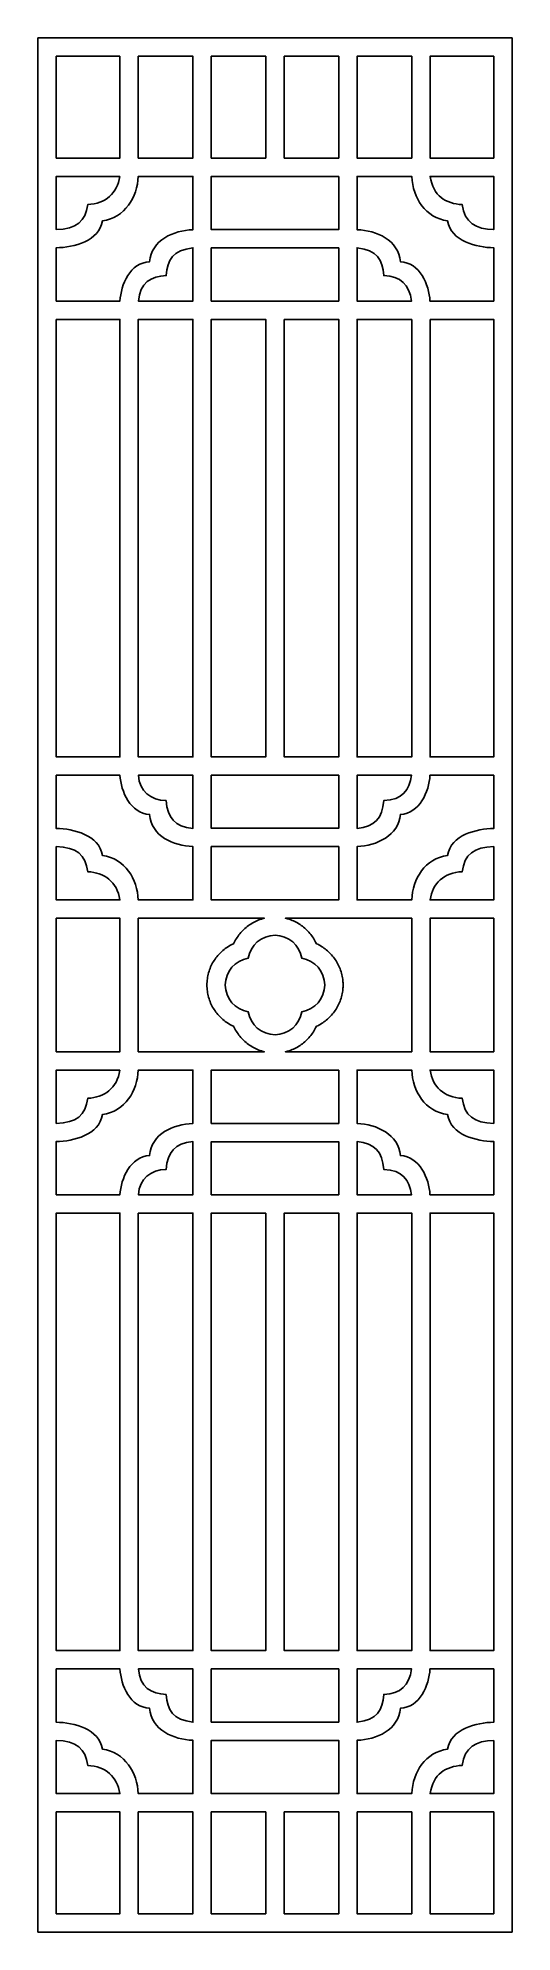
# Model space of a CAD drawing. Header units: centimetres. Extents: x -6.6 to -1.9, y -9.5 to 9.5.
import ezdxf

# ---------------------------------------------------------------- set-up
doc = ezdxf.new("R2010")
doc.units = ezdxf.units.CM
doc.header["$MEASUREMENT"] = 0
doc.layers.add('layer 1', color=7, linetype='Continuous')

msp = doc.modelspace()

# ---------------------------------------------------------------- linework, layer by layer
at = {"layer": 'layer 1', "color": 250}
for points, knots in [([(-6.60082, -9.5), (-6.60082, -9.5), (-6.60082, -9.5), (-6.60082, -9.5), (-6.60082, -9.5), (-5.01752, -9.5), (-3.43417, -9.5), (-1.85082, -9.5), (-1.85082, -9.5), (-1.85082, -3.16667), (-1.85082, 3.16666), (-1.85082, 9.5), (-1.85082, 9.5), (-3.43417, 9.5), (-5.01752, 9.5), (-6.60082, 9.5), (-6.60082, 9.5), (-6.60082, 3.16666), (-6.60082, -3.16667), (-6.60082, -9.5)], [0, 0, 0, 0, 0.16666667, 0.16666667, 0.16666667, 0.16666667, 0.33333333, 0.33333333, 0.33333333, 0.33333333, 0.5, 0.5, 0.5, 0.5, 0.66666667, 0.66666667, 0.66666667, 0.66666667, 1, 1, 1, 1]), ([(-5.77916, 9.31608), (-5.77916, 9.31608), (-5.77916, 9.31608), (-5.77916, 9.31608), (-5.77916, 9.31608), (-5.77916, 9.31608), (-5.77916, 8.29486), (-5.77916, 8.29486), (-5.77916, 8.29486), (-5.99177, 8.29486), (-6.2044, 8.29486), (-6.41703, 8.29486), (-6.41703, 8.29486), (-6.41703, 8.29486), (-6.41703, 9.31608), (-6.41703, 9.31608), (-6.41703, 9.31608), (-6.41703, 9.31608), (-5.77916, 9.31608), (-5.77916, 9.31608)], [0, 0, 0, 0, 0.16666667, 0.16666667, 0.16666667, 0.16666667, 0.33333333, 0.33333333, 0.33333333, 0.33333333, 0.5, 0.5, 0.5, 0.5, 0.66666667, 0.66666667, 0.66666667, 0.66666667, 1, 1, 1, 1]), ([(-5.59533, 8.29486), (-5.59533, 8.29486), (-5.59533, 8.29486), (-5.59533, 8.29486), (-5.59533, 8.29486), (-5.59533, 8.76873), (-5.59533, 8.88469), (-5.59533, 9.31608), (-5.59533, 9.31608), (-5.59533, 9.31608), (-5.04846, 9.31608), (-5.04846, 9.31608), (-5.04846, 9.31608), (-5.04846, 8.88469), (-5.04846, 8.76873), (-5.04846, 8.29486), (-5.04846, 8.29486), (-5.23075, 8.29486), (-5.41304, 8.29486), (-5.59533, 8.29486)], [0, 0, 0, 0, 0.16666667, 0.16666667, 0.16666667, 0.16666667, 0.33333333, 0.33333333, 0.33333333, 0.33333333, 0.5, 0.5, 0.5, 0.5, 0.66666667, 0.66666667, 0.66666667, 0.66666667, 1, 1, 1, 1]), ([(-4.86459, 8.29486), (-4.86459, 8.29486), (-4.86459, 8.29486), (-4.86459, 8.29486), (-4.86459, 8.29486), (-4.86459, 8.29486), (-4.86459, 9.31608), (-4.86459, 9.31608), (-4.86459, 9.31608), (-4.86459, 9.31608), (-4.31778, 9.31608), (-4.31778, 9.31608), (-4.31778, 9.31608), (-4.31778, 9.31608), (-4.31778, 8.29486), (-4.31778, 8.29486), (-4.31778, 8.29486), (-4.50005, 8.29486), (-4.68234, 8.29486), (-4.86459, 8.29486)], [0, 0, 0, 0, 0.16666667, 0.16666667, 0.16666667, 0.16666667, 0.33333333, 0.33333333, 0.33333333, 0.33333333, 0.5, 0.5, 0.5, 0.5, 0.66666667, 0.66666667, 0.66666667, 0.66666667, 1, 1, 1, 1]), ([(-4.13388, 8.29486), (-4.13388, 8.29486), (-4.13388, 8.29486), (-4.13388, 8.29486), (-4.13388, 8.29486), (-4.13388, 8.29486), (-4.13388, 9.31608), (-4.13388, 9.31608), (-4.13388, 9.31608), (-4.13388, 9.31608), (-3.5871, 9.31608), (-3.5871, 9.31608), (-3.5871, 9.31608), (-3.5871, 9.31608), (-3.5871, 8.29486), (-3.5871, 8.29486), (-3.5871, 8.29486), (-3.76937, 8.29486), (-3.95163, 8.29486), (-4.13388, 8.29486)], [0, 0, 0, 0, 0.16666667, 0.16666667, 0.16666667, 0.16666667, 0.33333333, 0.33333333, 0.33333333, 0.33333333, 0.5, 0.5, 0.5, 0.5, 0.66666667, 0.66666667, 0.66666667, 0.66666667, 1, 1, 1, 1]), ([(-3.40326, 8.29486), (-3.40326, 8.29486), (-3.40326, 8.29486), (-3.40326, 8.29486), (-3.40326, 8.29486), (-3.40326, 8.76873), (-3.40326, 8.88469), (-3.40326, 9.31608), (-3.40326, 9.31608), (-3.40326, 9.31608), (-2.8564, 9.31608), (-2.8564, 9.31608), (-2.8564, 9.31608), (-2.8564, 8.88469), (-2.8564, 8.76873), (-2.8564, 8.29486), (-2.8564, 8.29486), (-3.03868, 8.29486), (-3.22097, 8.29486), (-3.40326, 8.29486)], [0, 0, 0, 0, 0.16666667, 0.16666667, 0.16666667, 0.16666667, 0.33333333, 0.33333333, 0.33333333, 0.33333333, 0.5, 0.5, 0.5, 0.5, 0.66666667, 0.66666667, 0.66666667, 0.66666667, 1, 1, 1, 1]), ([(-2.67254, 8.29486), (-2.67254, 8.29486), (-2.67254, 8.29486), (-2.67254, 8.29486), (-2.67254, 8.29486), (-2.67254, 8.29486), (-2.67254, 9.31608), (-2.67254, 9.31608), (-2.67254, 9.31608), (-2.67254, 9.31608), (-2.0347, 9.31608), (-2.0347, 9.31608), (-2.0347, 9.31608), (-2.0347, 9.31608), (-2.0347, 8.29486), (-2.0347, 8.29486), (-2.0347, 8.29486), (-2.2473, 8.29486), (-2.45991, 8.29486), (-2.67254, 8.29486)], [0, 0, 0, 0, 0.16666667, 0.16666667, 0.16666667, 0.16666667, 0.33333333, 0.33333333, 0.33333333, 0.33333333, 0.5, 0.5, 0.5, 0.5, 0.66666667, 0.66666667, 0.66666667, 0.66666667, 1, 1, 1, 1]), ([(-5.59568, 8.11095), (-5.59568, 8.11095), (-5.59568, 8.11095), (-5.59568, 8.11095), (-5.59568, 8.11095), (-5.59568, 8.11095), (-5.59533, 8.11095), (-5.59533, 8.11095), (-5.59533, 8.11095), (-5.59533, 8.11097), (-5.59533, 8.11097), (-5.59533, 8.11099), (-5.59533, 8.11099), (-5.59533, 8.11099), (-5.04846, 8.11099), (-5.04846, 8.11099), (-5.04846, 8.11099), (-5.04846, 8.11099), (-5.04846, 8.11095), (-5.04846, 8.11095), (-5.04846, 8.11095), (-5.04846, 8.11095), (-5.04846, 7.57613), (-5.04846, 7.57613), (-5.04846, 7.57613), (-5.24028, 7.569), (-5.46467, 7.47324), (-5.4826, 7.25392), (-5.4826, 7.25392), (-5.67661, 7.24731), (-5.77095, 7.02286), (-5.77866, 6.86059), (-5.77866, 6.86059), (-5.77866, 6.86059), (-6.41703, 6.86059), (-6.41703, 6.86059), (-6.41703, 6.86059), (-6.41703, 6.86059), (-6.41703, 7.39536), (-6.41703, 7.39536), (-6.41703, 7.39536), (-6.24062, 7.39645), (-5.98635, 7.46382), (-5.95424, 7.66475), (-5.95424, 7.66475), (-5.73057, 7.69672), (-5.60565, 7.90107), (-5.59568, 8.11095)], [0, 0, 0, 0, 0.07692308, 0.07692308, 0.07692308, 0.07692308, 0.15384615, 0.15384615, 0.15384615, 0.15384615, 0.23076923, 0.23076923, 0.23076923, 0.23076923, 0.30769231, 0.30769231, 0.30769231, 0.30769231, 0.38461538, 0.38461538, 0.38461538, 0.38461538, 0.46153846, 0.46153846, 0.46153846, 0.46153846, 0.53846154, 0.53846154, 0.53846154, 0.53846154, 0.61538462, 0.61538462, 0.61538462, 0.61538462, 0.69230769, 0.69230769, 0.69230769, 0.69230769, 0.76923077, 0.76923077, 0.76923077, 0.76923077, 0.84615385, 0.84615385, 0.84615385, 0.84615385, 1, 1, 1, 1]), ([(-5.78002, 8.11099), (-5.78002, 8.11099), (-5.78002, 8.11099), (-5.78002, 8.11099), (-5.78002, 8.11099), (-5.78002, 8.11099), (-6.41703, 8.11099), (-6.41703, 8.11099), (-6.41703, 8.11099), (-6.41703, 8.11099), (-6.41703, 8.11095), (-6.41703, 8.11095), (-6.41703, 8.11095), (-6.41703, 8.11095), (-6.41703, 7.57696), (-6.41703, 7.57696), (-6.41703, 7.57696), (-6.21666, 7.58139), (-6.1208, 7.66344), (-6.10237, 7.82813), (-6.10237, 7.82813), (-5.92421, 7.83637), (-5.80514, 7.94123), (-5.78002, 8.11099)], [0, 0, 0, 0, 0.14285714, 0.14285714, 0.14285714, 0.14285714, 0.28571429, 0.28571429, 0.28571429, 0.28571429, 0.42857143, 0.42857143, 0.42857143, 0.42857143, 0.57142857, 0.57142857, 0.57142857, 0.57142857, 0.71428571, 0.71428571, 0.71428571, 0.71428571, 1, 1, 1, 1]), ([(-3.5871, 8.11099), (-3.5871, 8.11099), (-3.5871, 8.11099), (-3.5871, 8.11099), (-3.5871, 8.11099), (-3.5871, 8.11099), (-3.5871, 8.11095), (-3.5871, 8.11095), (-3.5871, 8.11095), (-3.5871, 8.11095), (-3.5871, 7.57657), (-3.5871, 7.57657), (-3.5871, 7.57657), (-3.5871, 7.57657), (-4.86459, 7.57657), (-4.86459, 7.57657), (-4.86459, 7.57657), (-4.86459, 7.57657), (-4.86459, 8.11095), (-4.86459, 8.11095), (-4.86459, 8.11095), (-4.86459, 8.11095), (-4.86459, 8.11099), (-4.86459, 8.11099), (-4.86459, 8.11099), (-4.43868, 8.11099), (-4.013, 8.11099), (-3.5871, 8.11099)], [0, 0, 0, 0, 0.125, 0.125, 0.125, 0.125, 0.25, 0.25, 0.25, 0.25, 0.375, 0.375, 0.375, 0.375, 0.5, 0.5, 0.5, 0.5, 0.625, 0.625, 0.625, 0.625, 0.75, 0.75, 0.75, 0.75, 1, 1, 1, 1]), ([(-2.8564, 8.11099), (-2.8564, 8.11099), (-2.8564, 8.11099), (-2.8564, 8.11099), (-2.8564, 8.11099), (-2.8564, 8.11097), (-2.8564, 8.11097), (-2.8564, 8.11095), (-2.8564, 8.11095), (-2.8564, 8.11095), (-2.85602, 8.11095), (-2.85602, 8.11095), (-2.85602, 8.11095), (-2.84564, 7.89089), (-2.71631, 7.69601), (-2.49749, 7.66475), (-2.49749, 7.66475), (-2.465, 7.46115), (-2.20676, 7.39641), (-2.0347, 7.39536), (-2.0347, 7.39536), (-2.0347, 7.39536), (-2.0347, 6.86059), (-2.0347, 6.86059), (-2.0347, 6.86059), (-2.0347, 6.86059), (-2.67305, 6.86059), (-2.67305, 6.86059), (-2.67305, 6.86059), (-2.68074, 7.02192), (-2.7769, 7.24738), (-2.9691, 7.25392), (-2.9691, 7.25392), (-2.98735, 7.4731), (-3.20996, 7.56894), (-3.40326, 7.57613), (-3.40326, 7.57613), (-3.40326, 7.57613), (-3.40326, 8.11095), (-3.40326, 8.11095), (-3.40326, 8.11095), (-3.40326, 8.11095), (-3.40326, 8.11099), (-3.40326, 8.11099), (-3.40326, 8.11099), (-3.40326, 8.11099), (-2.8564, 8.11099), (-2.8564, 8.11099)], [0, 0, 0, 0, 0.07692308, 0.07692308, 0.07692308, 0.07692308, 0.15384615, 0.15384615, 0.15384615, 0.15384615, 0.23076923, 0.23076923, 0.23076923, 0.23076923, 0.30769231, 0.30769231, 0.30769231, 0.30769231, 0.38461538, 0.38461538, 0.38461538, 0.38461538, 0.46153846, 0.46153846, 0.46153846, 0.46153846, 0.53846154, 0.53846154, 0.53846154, 0.53846154, 0.61538462, 0.61538462, 0.61538462, 0.61538462, 0.69230769, 0.69230769, 0.69230769, 0.69230769, 0.76923077, 0.76923077, 0.76923077, 0.76923077, 0.84615385, 0.84615385, 0.84615385, 0.84615385, 1, 1, 1, 1]), ([(-2.0347, 7.57696), (-2.0347, 7.57696), (-2.0347, 7.57696), (-2.0347, 7.57696), (-2.0347, 7.57696), (-2.0347, 7.57696), (-2.0347, 8.11095), (-2.0347, 8.11095), (-2.0347, 8.11095), (-2.0347, 8.11095), (-2.0347, 8.11099), (-2.0347, 8.11099), (-2.0347, 8.11099), (-2.0347, 8.11099), (-2.67169, 8.11099), (-2.67169, 8.11099), (-2.67169, 8.11099), (-2.64262, 7.91454), (-2.51492, 7.83578), (-2.34931, 7.82813), (-2.34931, 7.82813), (-2.32913, 7.64724), (-2.21231, 7.58089), (-2.0347, 7.57696)], [0, 0, 0, 0, 0.14285714, 0.14285714, 0.14285714, 0.14285714, 0.28571429, 0.28571429, 0.28571429, 0.28571429, 0.42857143, 0.42857143, 0.42857143, 0.42857143, 0.57142857, 0.57142857, 0.57142857, 0.57142857, 0.71428571, 0.71428571, 0.71428571, 0.71428571, 1, 1, 1, 1]), ([(-5.31589, 7.11547), (-5.31589, 7.11547), (-5.31589, 7.11547), (-5.31589, 7.11547), (-5.31589, 7.11547), (-5.46448, 7.10973), (-5.57986, 7.04482), (-5.59458, 6.86059), (-5.59458, 6.86059), (-5.59458, 6.86059), (-5.04846, 6.86059), (-5.04846, 6.86059), (-5.04846, 6.86059), (-5.04846, 6.86059), (-5.04846, 7.3946), (-5.04846, 7.3946), (-5.04846, 7.3946), (-5.24947, 7.37066), (-5.30357, 7.27709), (-5.31589, 7.11547)], [0, 0, 0, 0, 0.16666667, 0.16666667, 0.16666667, 0.16666667, 0.33333333, 0.33333333, 0.33333333, 0.33333333, 0.5, 0.5, 0.5, 0.5, 0.66666667, 0.66666667, 0.66666667, 0.66666667, 1, 1, 1, 1]), ([(-4.86459, 6.86059), (-4.86459, 6.86059), (-4.86459, 6.86059), (-4.86459, 6.86059), (-4.86459, 6.86059), (-4.86459, 6.86059), (-3.5871, 6.86059), (-3.5871, 6.86059), (-3.5871, 6.86059), (-3.5871, 6.86059), (-3.5871, 7.39269), (-3.5871, 7.39269), (-3.5871, 7.39269), (-3.5871, 7.39269), (-4.86459, 7.39269), (-4.86459, 7.39269), (-4.86459, 7.39269), (-4.86459, 7.39269), (-4.86459, 6.86059), (-4.86459, 6.86059)], [0, 0, 0, 0, 0.16666667, 0.16666667, 0.16666667, 0.16666667, 0.33333333, 0.33333333, 0.33333333, 0.33333333, 0.5, 0.5, 0.5, 0.5, 0.66666667, 0.66666667, 0.66666667, 0.66666667, 1, 1, 1, 1]), ([(-2.85715, 6.86072), (-2.85715, 6.86072), (-2.85715, 6.86072), (-2.85715, 6.86072), (-2.85715, 6.86072), (-2.88096, 7.02697), (-2.968, 7.10898), (-3.13579, 7.11547), (-3.13579, 7.11547), (-3.14808, 7.27582), (-3.20083, 7.37049), (-3.40326, 7.3946), (-3.40326, 7.3946), (-3.40326, 7.3946), (-3.40326, 6.86059), (-3.40326, 6.86059), (-3.40326, 6.86059), (-3.40326, 6.86059), (-2.85713, 6.86059), (-2.85713, 6.86059), (-2.85713, 6.86059), (-2.85713, 6.86059), (-2.85715, 6.86072), (-2.85715, 6.86072)], [0, 0, 0, 0, 0.14285714, 0.14285714, 0.14285714, 0.14285714, 0.28571429, 0.28571429, 0.28571429, 0.28571429, 0.42857143, 0.42857143, 0.42857143, 0.42857143, 0.57142857, 0.57142857, 0.57142857, 0.57142857, 0.71428571, 0.71428571, 0.71428571, 0.71428571, 1, 1, 1, 1]), ([(-6.41703, 6.67674), (-6.41703, 6.67674), (-5.77916, 6.67674), (-5.77916, 6.67674), (-5.77916, 6.67674), (-5.77916, 6.67674), (-5.77916, 2.28795), (-5.77916, 2.28795), (-5.77916, 2.28795), (-5.77916, 2.28795), (-6.41703, 2.28795), (-6.41703, 2.28795), (-6.41703, 2.28795), (-6.41703, 2.28795), (-6.41703, 6.67674), (-6.41703, 6.67674)], [0, 0, 0, 0, 0.2, 0.2, 0.2, 0.2, 0.4, 0.4, 0.4, 0.4, 0.6, 0.6, 0.6, 0.6, 1, 1, 1, 1]), ([(-5.59533, 2.28795), (-5.59533, 2.28795), (-5.59533, 2.28795), (-5.59533, 2.28795), (-5.59533, 2.28795), (-5.59533, 2.28795), (-5.04846, 2.28795), (-5.04846, 2.28795), (-5.04846, 2.28795), (-5.04846, 4.24783), (-5.04846, 4.71684), (-5.04846, 6.67674), (-5.04846, 6.67674), (-5.04846, 6.67674), (-5.59533, 6.67674), (-5.59533, 6.67674), (-5.59533, 6.67674), (-5.59533, 4.71684), (-5.59533, 4.24783), (-5.59533, 2.28795)], [0, 0, 0, 0, 0.16666667, 0.16666667, 0.16666667, 0.16666667, 0.33333333, 0.33333333, 0.33333333, 0.33333333, 0.5, 0.5, 0.5, 0.5, 0.66666667, 0.66666667, 0.66666667, 0.66666667, 1, 1, 1, 1]), ([(-4.31778, 2.28795), (-4.31778, 2.28795), (-4.31778, 2.28795), (-4.31778, 2.28795), (-4.31778, 2.28795), (-4.31778, 2.28795), (-4.31778, 6.67674), (-4.31778, 6.67674), (-4.31778, 6.67674), (-4.31778, 6.67674), (-4.86459, 6.67674), (-4.86459, 6.67674), (-4.86459, 6.67674), (-4.86459, 6.67674), (-4.86459, 2.28795), (-4.86459, 2.28795), (-4.86459, 2.28795), (-4.86459, 2.28795), (-4.31778, 2.28795), (-4.31778, 2.28795)], [0, 0, 0, 0, 0.16666667, 0.16666667, 0.16666667, 0.16666667, 0.33333333, 0.33333333, 0.33333333, 0.33333333, 0.5, 0.5, 0.5, 0.5, 0.66666667, 0.66666667, 0.66666667, 0.66666667, 1, 1, 1, 1]), ([(-4.13388, 6.67674), (-4.13388, 6.67674), (-4.13388, 6.67674), (-4.13388, 6.67674), (-4.13388, 6.67674), (-4.13388, 6.67674), (-4.13388, 2.28795), (-4.13388, 2.28795), (-4.13388, 2.28795), (-4.13388, 2.28795), (-3.5871, 2.28795), (-3.5871, 2.28795), (-3.5871, 2.28795), (-3.5871, 2.28795), (-3.5871, 6.67674), (-3.5871, 6.67674), (-3.5871, 6.67674), (-3.5871, 6.67674), (-4.13388, 6.67674), (-4.13388, 6.67674)], [0, 0, 0, 0, 0.16666667, 0.16666667, 0.16666667, 0.16666667, 0.33333333, 0.33333333, 0.33333333, 0.33333333, 0.5, 0.5, 0.5, 0.5, 0.66666667, 0.66666667, 0.66666667, 0.66666667, 1, 1, 1, 1]), ([(-2.8564, 6.67674), (-2.8564, 6.67674), (-2.8564, 6.67674), (-2.8564, 6.67674), (-2.8564, 6.67674), (-2.8564, 6.67674), (-3.40326, 6.67674), (-3.40326, 6.67674), (-3.40326, 6.67674), (-3.40326, 4.71684), (-3.40326, 4.24783), (-3.40326, 2.28795), (-3.40326, 2.28795), (-3.40326, 2.28795), (-2.8564, 2.28795), (-2.8564, 2.28795), (-2.8564, 2.28795), (-2.8564, 4.24783), (-2.8564, 4.71684), (-2.8564, 6.67674)], [0, 0, 0, 0, 0.16666667, 0.16666667, 0.16666667, 0.16666667, 0.33333333, 0.33333333, 0.33333333, 0.33333333, 0.5, 0.5, 0.5, 0.5, 0.66666667, 0.66666667, 0.66666667, 0.66666667, 1, 1, 1, 1]), ([(-2.67254, 6.67674), (-2.67254, 6.67674), (-2.67254, 6.67674), (-2.67254, 6.67674), (-2.67254, 6.67674), (-2.67254, 6.67674), (-2.0347, 6.67674), (-2.0347, 6.67674), (-2.0347, 6.67674), (-2.0347, 6.67674), (-2.0347, 2.28795), (-2.0347, 2.28795), (-2.0347, 2.28795), (-2.0347, 2.28795), (-2.67254, 2.28795), (-2.67254, 2.28795), (-2.67254, 2.28795), (-2.67254, 2.28795), (-2.67254, 6.67674), (-2.67254, 6.67674)], [0, 0, 0, 0, 0.16666667, 0.16666667, 0.16666667, 0.16666667, 0.33333333, 0.33333333, 0.33333333, 0.33333333, 0.5, 0.5, 0.5, 0.5, 0.66666667, 0.66666667, 0.66666667, 0.66666667, 1, 1, 1, 1]), ([(-6.41703, 2.10408), (-6.41703, 2.10408), (-6.41703, 2.10408), (-6.41703, 2.10408), (-6.41703, 2.10408), (-6.41703, 2.10408), (-5.77866, 2.10408), (-5.77866, 2.10408), (-5.77866, 2.10408), (-5.77099, 1.94279), (-5.67342, 1.71725), (-5.4826, 1.71074), (-5.4826, 1.71074), (-5.46467, 1.49165), (-5.24142, 1.39573), (-5.04846, 1.38856), (-5.04846, 1.38856), (-5.04846, 1.38856), (-5.04846, 0.8537), (-5.04846, 0.8537), (-5.04846, 0.8537), (-5.04846, 0.8537), (-5.59568, 0.8537), (-5.59568, 0.8537), (-5.59568, 0.8537), (-5.60555, 1.06136), (-5.72355, 1.26697), (-5.95424, 1.29994), (-5.95424, 1.29994), (-5.98704, 1.50519), (-6.24383, 1.56826), (-6.41703, 1.56933), (-6.41703, 1.56933), (-6.41703, 1.56933), (-6.41703, 2.10408), (-6.41703, 2.10408)], [0, 0, 0, 0, 0.1, 0.1, 0.1, 0.1, 0.2, 0.2, 0.2, 0.2, 0.3, 0.3, 0.3, 0.3, 0.4, 0.4, 0.4, 0.4, 0.5, 0.5, 0.5, 0.5, 0.6, 0.6, 0.6, 0.6, 0.7, 0.7, 0.7, 0.7, 0.8, 0.8, 0.8, 0.8, 1, 1, 1, 1]), ([(-5.31589, 1.84922), (-5.31589, 1.84922), (-5.31589, 1.84922), (-5.31589, 1.84922), (-5.31589, 1.84922), (-5.47368, 1.85531), (-5.58144, 1.93941), (-5.59458, 2.10408), (-5.59458, 2.10408), (-5.59458, 2.10408), (-5.04846, 2.10408), (-5.04846, 2.10408), (-5.04846, 2.10408), (-5.04846, 2.10408), (-5.04846, 1.57008), (-5.04846, 1.57008), (-5.04846, 1.57008), (-5.23086, 1.59182), (-5.30246, 1.67311), (-5.31589, 1.84922)], [0, 0, 0, 0, 0.16666667, 0.16666667, 0.16666667, 0.16666667, 0.33333333, 0.33333333, 0.33333333, 0.33333333, 0.5, 0.5, 0.5, 0.5, 0.66666667, 0.66666667, 0.66666667, 0.66666667, 1, 1, 1, 1]), ([(-3.5871, 2.10408), (-3.5871, 2.10408), (-3.5871, 2.10408), (-3.5871, 2.10408), (-3.5871, 2.10408), (-3.5871, 2.10408), (-4.86459, 2.10408), (-4.86459, 2.10408), (-4.86459, 2.10408), (-4.86459, 2.10408), (-4.86459, 1.572), (-4.86459, 1.572), (-4.86459, 1.572), (-4.86459, 1.572), (-3.5871, 1.572), (-3.5871, 1.572), (-3.5871, 1.572), (-3.5871, 1.572), (-3.5871, 2.10408), (-3.5871, 2.10408)], [0, 0, 0, 0, 0.16666667, 0.16666667, 0.16666667, 0.16666667, 0.33333333, 0.33333333, 0.33333333, 0.33333333, 0.5, 0.5, 0.5, 0.5, 0.66666667, 0.66666667, 0.66666667, 0.66666667, 1, 1, 1, 1]), ([(-2.0347, 2.10408), (-2.0347, 2.10408), (-2.0347, 2.10408), (-2.0347, 2.10408), (-2.0347, 2.10408), (-2.0347, 2.10408), (-2.0347, 1.56933), (-2.0347, 1.56933), (-2.0347, 1.56933), (-2.20581, 1.56826), (-2.46467, 1.50552), (-2.49749, 1.29994), (-2.49749, 1.29994), (-2.72236, 1.2678), (-2.84597, 1.06664), (-2.85602, 0.8537), (-2.85602, 0.8537), (-2.85602, 0.8537), (-3.40326, 0.8537), (-3.40326, 0.8537), (-3.40326, 0.8537), (-3.40326, 0.8537), (-3.40326, 1.38856), (-3.40326, 1.38856), (-3.40326, 1.38856), (-3.20823, 1.39579), (-2.98664, 1.50014), (-2.9691, 1.71074), (-2.9691, 1.71074), (-2.78083, 1.71717), (-2.68082, 1.94143), (-2.67305, 2.10408), (-2.67305, 2.10408), (-2.67305, 2.10408), (-2.0347, 2.10408), (-2.0347, 2.10408)], [0, 0, 0, 0, 0.1, 0.1, 0.1, 0.1, 0.2, 0.2, 0.2, 0.2, 0.3, 0.3, 0.3, 0.3, 0.4, 0.4, 0.4, 0.4, 0.5, 0.5, 0.5, 0.5, 0.6, 0.6, 0.6, 0.6, 0.7, 0.7, 0.7, 0.7, 0.8, 0.8, 0.8, 0.8, 1, 1, 1, 1]), ([(-2.85715, 2.10397), (-2.85715, 2.10397), (-2.85715, 2.10397), (-2.85715, 2.10397), (-2.85715, 2.10397), (-2.87856, 1.95455), (-2.94973, 1.85642), (-3.13579, 1.84922), (-3.13579, 1.84922), (-3.14941, 1.67104), (-3.22735, 1.59103), (-3.40326, 1.57008), (-3.40326, 1.57008), (-3.40326, 1.57008), (-3.40326, 2.10408), (-3.40326, 2.10408), (-3.40326, 2.10408), (-3.40326, 2.10408), (-2.85713, 2.10408), (-2.85713, 2.10408), (-2.85713, 2.10408), (-2.85713, 2.10408), (-2.85715, 2.10397), (-2.85715, 2.10397)], [0, 0, 0, 0, 0.14285714, 0.14285714, 0.14285714, 0.14285714, 0.28571429, 0.28571429, 0.28571429, 0.28571429, 0.42857143, 0.42857143, 0.42857143, 0.42857143, 0.57142857, 0.57142857, 0.57142857, 0.57142857, 0.71428571, 0.71428571, 0.71428571, 0.71428571, 1, 1, 1, 1]), ([(-5.78002, 0.8537), (-5.78002, 0.8537), (-5.78002, 0.8537), (-5.78002, 0.8537), (-5.78002, 0.8537), (-5.78002, 0.8537), (-6.41703, 0.8537), (-6.41703, 0.8537), (-6.41703, 0.8537), (-6.41703, 0.8537), (-6.41703, 1.3877), (-6.41703, 1.3877), (-6.41703, 1.3877), (-6.21656, 1.3833), (-6.12145, 1.30692), (-6.10237, 1.13656), (-6.10237, 1.13656), (-5.93722, 1.12892), (-5.80731, 1.03797), (-5.78002, 0.8537)], [0, 0, 0, 0, 0.16666667, 0.16666667, 0.16666667, 0.16666667, 0.33333333, 0.33333333, 0.33333333, 0.33333333, 0.5, 0.5, 0.5, 0.5, 0.66666667, 0.66666667, 0.66666667, 0.66666667, 1, 1, 1, 1]), ([(-3.5871, 0.8537), (-3.5871, 0.8537), (-3.5871, 0.8537), (-3.5871, 0.8537), (-3.5871, 0.8537), (-3.5871, 0.8537), (-3.5871, 1.38812), (-3.5871, 1.38812), (-3.5871, 1.38812), (-3.5871, 1.38812), (-4.86459, 1.38812), (-4.86459, 1.38812), (-4.86459, 1.38812), (-4.86459, 1.38812), (-4.86459, 0.8537), (-4.86459, 0.8537), (-4.86459, 0.8537), (-4.86459, 0.8537), (-3.5871, 0.8537), (-3.5871, 0.8537)], [0, 0, 0, 0, 0.16666667, 0.16666667, 0.16666667, 0.16666667, 0.33333333, 0.33333333, 0.33333333, 0.33333333, 0.5, 0.5, 0.5, 0.5, 0.66666667, 0.66666667, 0.66666667, 0.66666667, 1, 1, 1, 1]), ([(-2.0347, 1.3877), (-2.0347, 1.3877), (-2.0347, 1.3877), (-2.0347, 1.3877), (-2.0347, 1.3877), (-2.0347, 1.3877), (-2.0347, 0.8537), (-2.0347, 0.8537), (-2.0347, 0.8537), (-2.0347, 0.8537), (-2.67169, 0.8537), (-2.67169, 0.8537), (-2.67169, 0.8537), (-2.64666, 1.02287), (-2.53415, 1.12801), (-2.34931, 1.13656), (-2.34931, 1.13656), (-2.33005, 1.30917), (-2.23033, 1.3834), (-2.0347, 1.3877)], [0, 0, 0, 0, 0.16666667, 0.16666667, 0.16666667, 0.16666667, 0.33333333, 0.33333333, 0.33333333, 0.33333333, 0.5, 0.5, 0.5, 0.5, 0.66666667, 0.66666667, 0.66666667, 0.66666667, 1, 1, 1, 1]), ([(-5.78002, -0.66982), (-5.78002, -0.66982), (-5.78002, -0.66982), (-5.78002, -0.66982), (-5.78002, -0.66982), (-5.99235, -0.66982), (-6.20467, -0.66982), (-6.41699, -0.66982), (-6.41699, -0.66982), (-6.41699, -0.22328), (-6.41699, 0.22327), (-6.41699, 0.66983), (-6.41699, 0.66983), (-6.20467, 0.66983), (-5.99235, 0.66983), (-5.78002, 0.66983), (-5.78002, 0.66983), (-5.78002, 0.22327), (-5.78002, -0.22328), (-5.78002, -0.66982)], [0, 0, 0, 0, 0.16666667, 0.16666667, 0.16666667, 0.16666667, 0.33333333, 0.33333333, 0.33333333, 0.33333333, 0.5, 0.5, 0.5, 0.5, 0.66666667, 0.66666667, 0.66666667, 0.66666667, 1, 1, 1, 1]), ([(-4.90804, -0.00001), (-4.90804, -0.00001), (-4.90804, -0.00001), (-4.90804, -0.00001), (-4.90804, -0.00001), (-4.90756, -0.0213), (-4.90616, -0.0417), (-4.9037, -0.06286), (-4.9037, -0.06286), (-4.90032, -0.08348), (-4.8962, -0.10314), (-4.89098, -0.1234), (-4.89098, -0.1234), (-4.88494, -0.14306), (-4.8783, -0.16168), (-4.87051, -0.18074), (-4.87051, -0.18074), (-4.862, -0.19915), (-4.85303, -0.21652), (-4.84296, -0.23412), (-4.84296, -0.23412), (-4.83222, -0.2511), (-4.82113, -0.267), (-4.80895, -0.28298), (-4.80895, -0.28298), (-4.79615, -0.29834), (-4.78314, -0.31263), (-4.76904, -0.32685), (-4.76904, -0.32685), (-4.75436, -0.34045), (-4.73962, -0.35293), (-4.72379, -0.3652), (-4.72379, -0.3652), (-4.72379, -0.3652), (-4.69089, -0.38745), (-4.69089, -0.38745), (-4.69089, -0.38745), (-4.67412, -0.39724), (-4.65759, -0.40607), (-4.64003, -0.41434), (-4.64003, -0.41434), (-4.63173, -0.4319), (-4.62291, -0.44844), (-4.61313, -0.4652), (-4.61313, -0.4652), (-4.60225, -0.48207), (-4.59105, -0.49788), (-4.57874, -0.51377), (-4.57874, -0.51377), (-4.56581, -0.52901), (-4.5527, -0.54319), (-4.5385, -0.55728), (-4.5385, -0.55728), (-4.52369, -0.57076), (-4.50885, -0.58314), (-4.4929, -0.59528), (-4.4929, -0.59528), (-4.47636, -0.60679), (-4.45995, -0.61718), (-4.44247, -0.62721), (-4.44247, -0.62721), (-4.42437, -0.63655), (-4.40657, -0.64476), (-4.3877, -0.65248), (-4.3877, -0.65248), (-4.36901, -0.65915), (-4.35071, -0.6648), (-4.33154, -0.66982), (-4.33154, -0.66982), (-4.75292, -0.66982), (-5.17431, -0.66982), (-5.59568, -0.66982), (-5.59568, -0.66982), (-5.59568, -0.22328), (-5.59568, 0.22327), (-5.59568, 0.66983), (-5.59568, 0.66983), (-5.17431, 0.66983), (-4.75292, 0.66983), (-4.33154, 0.66983), (-4.33154, 0.66983), (-4.35071, 0.6648), (-4.36901, 0.65915), (-4.3877, 0.65248), (-4.3877, 0.65248), (-4.40657, 0.64476), (-4.42437, 0.63654), (-4.44247, 0.6272), (-4.44247, 0.6272), (-4.45995, 0.61717), (-4.47636, 0.60679), (-4.4929, 0.59527), (-4.4929, 0.59527), (-4.50885, 0.58314), (-4.52369, 0.57075), (-4.5385, 0.55728), (-4.5385, 0.55728), (-4.5527, 0.54319), (-4.56581, 0.52901), (-4.57874, 0.51377), (-4.57874, 0.51377), (-4.59105, 0.49787), (-4.60225, 0.48207), (-4.61313, 0.4652), (-4.61313, 0.4652), (-4.62291, 0.44844), (-4.63173, 0.4319), (-4.64003, 0.41436), (-4.64003, 0.41436), (-4.65759, 0.40607), (-4.67412, 0.39724), (-4.69089, 0.38744), (-4.69089, 0.38744), (-4.69089, 0.38744), (-4.72379, 0.36519), (-4.72379, 0.36519), (-4.72379, 0.36519), (-4.73962, 0.35293), (-4.75436, 0.34044), (-4.76904, 0.32685), (-4.76904, 0.32685), (-4.78314, 0.31262), (-4.79615, 0.29834), (-4.80895, 0.28297), (-4.80895, 0.28297), (-4.82113, 0.267), (-4.83222, 0.25109), (-4.84296, 0.23411), (-4.84296, 0.23411), (-4.85303, 0.21652), (-4.862, 0.19915), (-4.87051, 0.18074), (-4.87051, 0.18074), (-4.8783, 0.16168), (-4.88494, 0.14306), (-4.89098, 0.12339), (-4.89098, 0.12339), (-4.8962, 0.10315), (-4.90032, 0.08348), (-4.9037, 0.06286), (-4.9037, 0.06286), (-4.90616, 0.04169), (-4.90756, 0.0213), (-4.90804, 0.00001), (-4.90804, 0.00001), (-4.90804, 0.00001), (-4.90804, -0.00001), (-4.90804, -0.00001)], [0, 0, 0, 0, 0.02631579, 0.02631579, 0.02631579, 0.02631579, 0.05263158, 0.05263158, 0.05263158, 0.05263158, 0.07894737, 0.07894737, 0.07894737, 0.07894737, 0.10526316, 0.10526316, 0.10526316, 0.10526316, 0.13157895, 0.13157895, 0.13157895, 0.13157895, 0.15789474, 0.15789474, 0.15789474, 0.15789474, 0.18421053, 0.18421053, 0.18421053, 0.18421053, 0.21052632, 0.21052632, 0.21052632, 0.21052632, 0.23684211, 0.23684211, 0.23684211, 0.23684211, 0.26315789, 0.26315789, 0.26315789, 0.26315789, 0.28947368, 0.28947368, 0.28947368, 0.28947368, 0.31578947, 0.31578947, 0.31578947, 0.31578947, 0.34210526, 0.34210526, 0.34210526, 0.34210526, 0.36842105, 0.36842105, 0.36842105, 0.36842105, 0.39473684, 0.39473684, 0.39473684, 0.39473684, 0.42105263, 0.42105263, 0.42105263, 0.42105263, 0.44736842, 0.44736842, 0.44736842, 0.44736842, 0.47368421, 0.47368421, 0.47368421, 0.47368421, 0.5, 0.5, 0.5, 0.5, 0.52631579, 0.52631579, 0.52631579, 0.52631579, 0.55263158, 0.55263158, 0.55263158, 0.55263158, 0.57894737, 0.57894737, 0.57894737, 0.57894737, 0.60526316, 0.60526316, 0.60526316, 0.60526316, 0.63157895, 0.63157895, 0.63157895, 0.63157895, 0.65789474, 0.65789474, 0.65789474, 0.65789474, 0.68421053, 0.68421053, 0.68421053, 0.68421053, 0.71052632, 0.71052632, 0.71052632, 0.71052632, 0.73684211, 0.73684211, 0.73684211, 0.73684211, 0.76315789, 0.76315789, 0.76315789, 0.76315789, 0.78947368, 0.78947368, 0.78947368, 0.78947368, 0.81578947, 0.81578947, 0.81578947, 0.81578947, 0.84210526, 0.84210526, 0.84210526, 0.84210526, 0.86842105, 0.86842105, 0.86842105, 0.86842105, 0.89473684, 0.89473684, 0.89473684, 0.89473684, 0.92105263, 0.92105263, 0.92105263, 0.92105263, 0.94736842, 0.94736842, 0.94736842, 0.94736842, 1, 1, 1, 1]), ([(-2.85602, -0.66982), (-2.85602, -0.66982), (-2.85602, -0.66982), (-2.85602, -0.66982), (-2.85602, -0.66982), (-3.27763, -0.66982), (-3.6993, -0.66982), (-4.12095, -0.66982), (-4.12095, -0.66982), (-4.10817, -0.6667), (-4.09558, -0.66324), (-4.08277, -0.6593), (-4.08277, -0.6593), (-4.06351, -0.65242), (-4.04526, -0.64497), (-4.02671, -0.6364), (-4.02671, -0.6364), (-4.00873, -0.62712), (-3.99184, -0.61744), (-3.97474, -0.60662), (-3.97474, -0.60662), (-3.95831, -0.59517), (-3.9429, -0.58343), (-3.92749, -0.57059), (-3.92749, -0.57059), (-3.9127, -0.55714), (-3.89901, -0.54354), (-3.88541, -0.52886), (-3.88541, -0.52886), (-3.87244, -0.51356), (-3.86059, -0.49828), (-3.849, -0.4819), (-3.849, -0.4819), (-3.83807, -0.46493), (-3.82823, -0.44812), (-3.81882, -0.43026), (-3.81882, -0.43026), (-3.81882, -0.43026), (-3.81134, -0.41434), (-3.81134, -0.41434), (-3.81134, -0.41434), (-3.79378, -0.40609), (-3.77723, -0.39724), (-3.76051, -0.38745), (-3.76051, -0.38745), (-3.74361, -0.37656), (-3.72779, -0.36537), (-3.71192, -0.35306), (-3.71192, -0.35306), (-3.69663, -0.34011), (-3.68248, -0.32702), (-3.66838, -0.31282), (-3.66838, -0.31282), (-3.65491, -0.29799), (-3.64255, -0.28314), (-3.63039, -0.26723), (-3.63039, -0.26723), (-3.61888, -0.2507), (-3.60849, -0.23426), (-3.59848, -0.21679), (-3.59848, -0.21679), (-3.58914, -0.19869), (-3.58092, -0.18088), (-3.57321, -0.16204), (-3.57321, -0.16204), (-3.56625, -0.14256), (-3.56041, -0.12354), (-3.55522, -0.10354), (-3.55522, -0.10354), (-3.55092, -0.08294), (-3.54769, -0.06301), (-3.54527, -0.04211), (-3.54527, -0.04211), (-3.54427, -0.02787), (-3.54372, -0.014), (-3.54362, -0.00001), (-3.54362, -0.00001), (-3.54362, -0.00001), (-3.54362, 0.00001), (-3.54362, 0.00001), (-3.54362, 0.00001), (-3.54372, 0.014), (-3.54427, 0.02787), (-3.54527, 0.04211), (-3.54527, 0.04211), (-3.54769, 0.063), (-3.55092, 0.08294), (-3.55522, 0.10354), (-3.55522, 0.10354), (-3.56041, 0.12354), (-3.56625, 0.14255), (-3.57321, 0.16203), (-3.57321, 0.16203), (-3.58092, 0.18088), (-3.58914, 0.19869), (-3.59848, 0.21679), (-3.59848, 0.21679), (-3.60849, 0.23426), (-3.61888, 0.25069), (-3.63039, 0.26723), (-3.63039, 0.26723), (-3.64255, 0.28316), (-3.65491, 0.29799), (-3.66838, 0.31281), (-3.66838, 0.31281), (-3.68248, 0.32701), (-3.69663, 0.34013), (-3.71192, 0.35306), (-3.71192, 0.35306), (-3.72779, 0.36536), (-3.74361, 0.37656), (-3.76051, 0.38744), (-3.76051, 0.38744), (-3.77723, 0.39724), (-3.79378, 0.40608), (-3.81134, 0.41436), (-3.81134, 0.41436), (-3.81134, 0.41436), (-3.81882, 0.43025), (-3.81882, 0.43025), (-3.81882, 0.43025), (-3.82823, 0.44812), (-3.83807, 0.46493), (-3.849, 0.48191), (-3.849, 0.48191), (-3.86059, 0.49827), (-3.87244, 0.51356), (-3.88541, 0.52886), (-3.88541, 0.52886), (-3.89901, 0.54354), (-3.9127, 0.55714), (-3.92749, 0.57059), (-3.92749, 0.57059), (-3.9429, 0.58343), (-3.95831, 0.59517), (-3.97474, 0.60662), (-3.97474, 0.60662), (-3.99184, 0.61745), (-4.00873, 0.62712), (-4.02671, 0.6364), (-4.02671, 0.6364), (-4.04526, 0.64497), (-4.06351, 0.65241), (-4.08277, 0.65929), (-4.08277, 0.65929), (-4.09558, 0.66323), (-4.10817, 0.66671), (-4.12095, 0.66983), (-4.12095, 0.66983), (-3.6993, 0.66983), (-3.27763, 0.66983), (-2.85602, 0.66983), (-2.85602, 0.66983), (-2.85602, 0.22327), (-2.85602, -0.22328), (-2.85602, -0.66982)], [0, 0, 0, 0, 0.025, 0.025, 0.025, 0.025, 0.05, 0.05, 0.05, 0.05, 0.075, 0.075, 0.075, 0.075, 0.1, 0.1, 0.1, 0.1, 0.125, 0.125, 0.125, 0.125, 0.15, 0.15, 0.15, 0.15, 0.175, 0.175, 0.175, 0.175, 0.2, 0.2, 0.2, 0.2, 0.225, 0.225, 0.225, 0.225, 0.25, 0.25, 0.25, 0.25, 0.275, 0.275, 0.275, 0.275, 0.3, 0.3, 0.3, 0.3, 0.325, 0.325, 0.325, 0.325, 0.35, 0.35, 0.35, 0.35, 0.375, 0.375, 0.375, 0.375, 0.4, 0.4, 0.4, 0.4, 0.425, 0.425, 0.425, 0.425, 0.45, 0.45, 0.45, 0.45, 0.475, 0.475, 0.475, 0.475, 0.5, 0.5, 0.5, 0.5, 0.525, 0.525, 0.525, 0.525, 0.55, 0.55, 0.55, 0.55, 0.575, 0.575, 0.575, 0.575, 0.6, 0.6, 0.6, 0.6, 0.625, 0.625, 0.625, 0.625, 0.65, 0.65, 0.65, 0.65, 0.675, 0.675, 0.675, 0.675, 0.7, 0.7, 0.7, 0.7, 0.725, 0.725, 0.725, 0.725, 0.75, 0.75, 0.75, 0.75, 0.775, 0.775, 0.775, 0.775, 0.8, 0.8, 0.8, 0.8, 0.825, 0.825, 0.825, 0.825, 0.85, 0.85, 0.85, 0.85, 0.875, 0.875, 0.875, 0.875, 0.9, 0.9, 0.9, 0.9, 0.925, 0.925, 0.925, 0.925, 0.95, 0.95, 0.95, 0.95, 1, 1, 1, 1]), ([(-2.03465, -0.66982), (-2.03465, -0.66982), (-2.03465, -0.66982), (-2.03465, -0.66982), (-2.03465, -0.66982), (-2.03465, -0.66982), (-2.0347, -0.66982), (-2.0347, -0.66982), (-2.0347, -0.66982), (-2.24701, -0.66982), (-2.45937, -0.66982), (-2.67169, -0.66982), (-2.67169, -0.66982), (-2.67169, -0.22328), (-2.67169, 0.22327), (-2.67169, 0.66983), (-2.67169, 0.66983), (-2.45937, 0.66983), (-2.24701, 0.66983), (-2.0347, 0.66983), (-2.0347, 0.66983), (-2.0347, 0.66983), (-2.03465, 0.66983), (-2.03465, 0.66983), (-2.03465, 0.66983), (-2.03467, 0.22327), (-2.03467, -0.22328), (-2.03465, -0.66982)], [0, 0, 0, 0, 0.125, 0.125, 0.125, 0.125, 0.25, 0.25, 0.25, 0.25, 0.375, 0.375, 0.375, 0.375, 0.5, 0.5, 0.5, 0.5, 0.625, 0.625, 0.625, 0.625, 0.75, 0.75, 0.75, 0.75, 1, 1, 1, 1]), ([(-3.72727, -0.00001), (-3.72727, -0.00001), (-3.72727, -0.00001), (-3.72727, -0.00001), (-3.72727, -0.00001), (-3.72727, -0.13551), (-3.82778, -0.2483), (-3.95806, -0.26763), (-3.95806, -0.26763), (-3.97741, -0.39791), (-4.09017, -0.49842), (-4.22568, -0.49842), (-4.22568, -0.49842), (-4.36119, -0.49842), (-4.47398, -0.39791), (-4.49332, -0.26763), (-4.49332, -0.26763), (-4.62358, -0.2483), (-4.72411, -0.13551), (-4.72411, -0.00001), (-4.72411, -0.00001), (-4.72411, -0.00001), (-4.72411, -0.00001), (-4.72411, 0.00001), (-4.72411, 0.00001), (-4.72411, 0.13551), (-4.62358, 0.2483), (-4.49332, 0.26763), (-4.49332, 0.26763), (-4.47398, 0.39791), (-4.36119, 0.49842), (-4.22568, 0.49842), (-4.22568, 0.49842), (-4.09017, 0.49842), (-3.97741, 0.39791), (-3.95806, 0.26763), (-3.95806, 0.26763), (-3.82778, 0.2483), (-3.72727, 0.13551), (-3.72727, 0.00001), (-3.72727, 0.00001), (-3.72727, -0.00001), (-3.72727, -0.00001), (-3.72727, -0.00001)], [0, 0, 0, 0, 0.08333333, 0.08333333, 0.08333333, 0.08333333, 0.16666667, 0.16666667, 0.16666667, 0.16666667, 0.25, 0.25, 0.25, 0.25, 0.33333333, 0.33333333, 0.33333333, 0.33333333, 0.41666667, 0.41666667, 0.41666667, 0.41666667, 0.5, 0.5, 0.5, 0.5, 0.58333333, 0.58333333, 0.58333333, 0.58333333, 0.66666667, 0.66666667, 0.66666667, 0.66666667, 0.75, 0.75, 0.75, 0.75, 0.83333333, 0.83333333, 0.83333333, 0.83333333, 1, 1, 1, 1]), ([(-6.41703, -2.10408), (-6.41703, -2.10408), (-6.41703, -2.10408), (-6.41703, -2.10408), (-6.41703, -2.10408), (-6.41703, -2.10408), (-5.77866, -2.10408), (-5.77866, -2.10408), (-5.77866, -2.10408), (-5.77099, -1.94279), (-5.67342, -1.71725), (-5.4826, -1.71075), (-5.4826, -1.71075), (-5.46467, -1.49165), (-5.24142, -1.39573), (-5.04846, -1.38856), (-5.04846, -1.38856), (-5.04846, -1.38856), (-5.04846, -0.8537), (-5.04846, -0.8537), (-5.04846, -0.8537), (-5.04846, -0.8537), (-5.59568, -0.8537), (-5.59568, -0.8537), (-5.59568, -0.8537), (-5.60555, -1.06137), (-5.72355, -1.26695), (-5.95424, -1.29994), (-5.95424, -1.29994), (-5.98704, -1.50519), (-6.24383, -1.56826), (-6.41703, -1.56933), (-6.41703, -1.56933), (-6.41703, -1.56933), (-6.41703, -2.10408), (-6.41703, -2.10408)], [0, 0, 0, 0, 0.1, 0.1, 0.1, 0.1, 0.2, 0.2, 0.2, 0.2, 0.3, 0.3, 0.3, 0.3, 0.4, 0.4, 0.4, 0.4, 0.5, 0.5, 0.5, 0.5, 0.6, 0.6, 0.6, 0.6, 0.7, 0.7, 0.7, 0.7, 0.8, 0.8, 0.8, 0.8, 1, 1, 1, 1]), ([(-5.78002, -0.8537), (-5.78002, -0.8537), (-5.78002, -0.8537), (-5.78002, -0.8537), (-5.78002, -0.8537), (-5.78002, -0.8537), (-6.41703, -0.8537), (-6.41703, -0.8537), (-6.41703, -0.8537), (-6.41703, -0.8537), (-6.41703, -1.38771), (-6.41703, -1.38771), (-6.41703, -1.38771), (-6.21656, -1.38331), (-6.12145, -1.30692), (-6.10237, -1.13656), (-6.10237, -1.13656), (-5.93722, -1.12891), (-5.80731, -1.03797), (-5.78002, -0.8537)], [0, 0, 0, 0, 0.16666667, 0.16666667, 0.16666667, 0.16666667, 0.33333333, 0.33333333, 0.33333333, 0.33333333, 0.5, 0.5, 0.5, 0.5, 0.66666667, 0.66666667, 0.66666667, 0.66666667, 1, 1, 1, 1]), ([(-3.5871, -0.8537), (-3.5871, -0.8537), (-3.5871, -0.8537), (-3.5871, -0.8537), (-3.5871, -0.8537), (-3.5871, -0.8537), (-3.5871, -1.38812), (-3.5871, -1.38812), (-3.5871, -1.38812), (-3.5871, -1.38812), (-4.86459, -1.38812), (-4.86459, -1.38812), (-4.86459, -1.38812), (-4.86459, -1.38812), (-4.86459, -0.8537), (-4.86459, -0.8537), (-4.86459, -0.8537), (-4.86459, -0.8537), (-3.5871, -0.8537), (-3.5871, -0.8537)], [0, 0, 0, 0, 0.16666667, 0.16666667, 0.16666667, 0.16666667, 0.33333333, 0.33333333, 0.33333333, 0.33333333, 0.5, 0.5, 0.5, 0.5, 0.66666667, 0.66666667, 0.66666667, 0.66666667, 1, 1, 1, 1]), ([(-2.0347, -2.10408), (-2.0347, -2.10408), (-2.0347, -2.10408), (-2.0347, -2.10408), (-2.0347, -2.10408), (-2.0347, -2.10408), (-2.0347, -1.56933), (-2.0347, -1.56933), (-2.0347, -1.56933), (-2.20581, -1.56826), (-2.46467, -1.50552), (-2.49749, -1.29994), (-2.49749, -1.29994), (-2.72236, -1.26778), (-2.84597, -1.06665), (-2.85602, -0.8537), (-2.85602, -0.8537), (-2.85602, -0.8537), (-3.40326, -0.8537), (-3.40326, -0.8537), (-3.40326, -0.8537), (-3.40326, -0.8537), (-3.40326, -1.38856), (-3.40326, -1.38856), (-3.40326, -1.38856), (-3.20823, -1.39579), (-2.98664, -1.50014), (-2.9691, -1.71075), (-2.9691, -1.71075), (-2.78083, -1.71717), (-2.68082, -1.94143), (-2.67305, -2.10408), (-2.67305, -2.10408), (-2.67305, -2.10408), (-2.0347, -2.10408), (-2.0347, -2.10408)], [0, 0, 0, 0, 0.1, 0.1, 0.1, 0.1, 0.2, 0.2, 0.2, 0.2, 0.3, 0.3, 0.3, 0.3, 0.4, 0.4, 0.4, 0.4, 0.5, 0.5, 0.5, 0.5, 0.6, 0.6, 0.6, 0.6, 0.7, 0.7, 0.7, 0.7, 0.8, 0.8, 0.8, 0.8, 1, 1, 1, 1]), ([(-2.0347, -1.38771), (-2.0347, -1.38771), (-2.0347, -1.38771), (-2.0347, -1.38771), (-2.0347, -1.38771), (-2.0347, -1.38771), (-2.0347, -0.8537), (-2.0347, -0.8537), (-2.0347, -0.8537), (-2.0347, -0.8537), (-2.67169, -0.8537), (-2.67169, -0.8537), (-2.67169, -0.8537), (-2.64666, -1.02285), (-2.53415, -1.12801), (-2.34931, -1.13656), (-2.34931, -1.13656), (-2.33005, -1.30915), (-2.23033, -1.38341), (-2.0347, -1.38771)], [0, 0, 0, 0, 0.16666667, 0.16666667, 0.16666667, 0.16666667, 0.33333333, 0.33333333, 0.33333333, 0.33333333, 0.5, 0.5, 0.5, 0.5, 0.66666667, 0.66666667, 0.66666667, 0.66666667, 1, 1, 1, 1]), ([(-5.31589, -1.84923), (-5.31589, -1.84923), (-5.31589, -1.84923), (-5.31589, -1.84923), (-5.31589, -1.84923), (-5.47368, -1.85531), (-5.58144, -1.93941), (-5.59458, -2.10408), (-5.59458, -2.10408), (-5.59458, -2.10408), (-5.04846, -2.10408), (-5.04846, -2.10408), (-5.04846, -2.10408), (-5.04846, -2.10408), (-5.04846, -1.57007), (-5.04846, -1.57007), (-5.04846, -1.57007), (-5.23086, -1.59183), (-5.30246, -1.67311), (-5.31589, -1.84923)], [0, 0, 0, 0, 0.16666667, 0.16666667, 0.16666667, 0.16666667, 0.33333333, 0.33333333, 0.33333333, 0.33333333, 0.5, 0.5, 0.5, 0.5, 0.66666667, 0.66666667, 0.66666667, 0.66666667, 1, 1, 1, 1]), ([(-3.5871, -2.10408), (-3.5871, -2.10408), (-3.5871, -2.10408), (-3.5871, -2.10408), (-3.5871, -2.10408), (-3.5871, -2.10408), (-4.86459, -2.10408), (-4.86459, -2.10408), (-4.86459, -2.10408), (-4.86459, -2.10408), (-4.86459, -1.572), (-4.86459, -1.572), (-4.86459, -1.572), (-4.86459, -1.572), (-3.5871, -1.572), (-3.5871, -1.572), (-3.5871, -1.572), (-3.5871, -1.572), (-3.5871, -2.10408), (-3.5871, -2.10408)], [0, 0, 0, 0, 0.16666667, 0.16666667, 0.16666667, 0.16666667, 0.33333333, 0.33333333, 0.33333333, 0.33333333, 0.5, 0.5, 0.5, 0.5, 0.66666667, 0.66666667, 0.66666667, 0.66666667, 1, 1, 1, 1]), ([(-2.85715, -2.10395), (-2.85715, -2.10395), (-2.85715, -2.10395), (-2.85715, -2.10395), (-2.85715, -2.10395), (-2.87856, -1.95455), (-2.94973, -1.85642), (-3.13579, -1.84923), (-3.13579, -1.84923), (-3.14941, -1.67105), (-3.22735, -1.59103), (-3.40326, -1.57007), (-3.40326, -1.57007), (-3.40326, -1.57007), (-3.40326, -2.10408), (-3.40326, -2.10408), (-3.40326, -2.10408), (-3.40326, -2.10408), (-2.85713, -2.10408), (-2.85713, -2.10408), (-2.85713, -2.10408), (-2.85713, -2.10408), (-2.85715, -2.10395), (-2.85715, -2.10395)], [0, 0, 0, 0, 0.14285714, 0.14285714, 0.14285714, 0.14285714, 0.28571429, 0.28571429, 0.28571429, 0.28571429, 0.42857143, 0.42857143, 0.42857143, 0.42857143, 0.57142857, 0.57142857, 0.57142857, 0.57142857, 0.71428571, 0.71428571, 0.71428571, 0.71428571, 1, 1, 1, 1]), ([(-6.41703, -6.67673), (-6.41703, -6.67673), (-6.41703, -6.67673), (-6.41703, -6.67673), (-6.41703, -6.67673), (-6.41703, -6.67673), (-5.77916, -6.67673), (-5.77916, -6.67673), (-5.77916, -6.67673), (-5.77916, -6.67673), (-5.77916, -2.28796), (-5.77916, -2.28796), (-5.77916, -2.28796), (-5.77916, -2.28796), (-6.41703, -2.28796), (-6.41703, -2.28796), (-6.41703, -2.28796), (-6.41703, -2.28796), (-6.41703, -6.67673), (-6.41703, -6.67673)], [0, 0, 0, 0, 0.16666667, 0.16666667, 0.16666667, 0.16666667, 0.33333333, 0.33333333, 0.33333333, 0.33333333, 0.5, 0.5, 0.5, 0.5, 0.66666667, 0.66666667, 0.66666667, 0.66666667, 1, 1, 1, 1]), ([(-5.59533, -2.28796), (-5.59533, -2.28796), (-5.59533, -2.28796), (-5.59533, -2.28796), (-5.59533, -2.28796), (-5.59533, -2.28796), (-5.04846, -2.28796), (-5.04846, -2.28796), (-5.04846, -2.28796), (-5.04846, -4.24783), (-5.04846, -4.71684), (-5.04846, -6.67673), (-5.04846, -6.67673), (-5.04846, -6.67673), (-5.59533, -6.67673), (-5.59533, -6.67673), (-5.59533, -6.67673), (-5.59533, -4.71684), (-5.59533, -4.24783), (-5.59533, -2.28796)], [0, 0, 0, 0, 0.16666667, 0.16666667, 0.16666667, 0.16666667, 0.33333333, 0.33333333, 0.33333333, 0.33333333, 0.5, 0.5, 0.5, 0.5, 0.66666667, 0.66666667, 0.66666667, 0.66666667, 1, 1, 1, 1]), ([(-4.31778, -2.28796), (-4.31778, -2.28796), (-4.31778, -2.28796), (-4.31778, -2.28796), (-4.31778, -2.28796), (-4.31778, -2.28796), (-4.31778, -6.67673), (-4.31778, -6.67673), (-4.31778, -6.67673), (-4.31778, -6.67673), (-4.86459, -6.67673), (-4.86459, -6.67673), (-4.86459, -6.67673), (-4.86459, -6.67673), (-4.86459, -2.28796), (-4.86459, -2.28796), (-4.86459, -2.28796), (-4.86459, -2.28796), (-4.31778, -2.28796), (-4.31778, -2.28796)], [0, 0, 0, 0, 0.16666667, 0.16666667, 0.16666667, 0.16666667, 0.33333333, 0.33333333, 0.33333333, 0.33333333, 0.5, 0.5, 0.5, 0.5, 0.66666667, 0.66666667, 0.66666667, 0.66666667, 1, 1, 1, 1]), ([(-4.13388, -6.67673), (-4.13388, -6.67673), (-4.13388, -6.67673), (-4.13388, -6.67673), (-4.13388, -6.67673), (-4.13388, -6.67673), (-4.13388, -2.28796), (-4.13388, -2.28796), (-4.13388, -2.28796), (-4.13388, -2.28796), (-3.5871, -2.28796), (-3.5871, -2.28796), (-3.5871, -2.28796), (-3.5871, -2.28796), (-3.5871, -6.67673), (-3.5871, -6.67673), (-3.5871, -6.67673), (-3.5871, -6.67673), (-4.13388, -6.67673), (-4.13388, -6.67673)], [0, 0, 0, 0, 0.16666667, 0.16666667, 0.16666667, 0.16666667, 0.33333333, 0.33333333, 0.33333333, 0.33333333, 0.5, 0.5, 0.5, 0.5, 0.66666667, 0.66666667, 0.66666667, 0.66666667, 1, 1, 1, 1]), ([(-2.8564, -6.67673), (-2.8564, -6.67673), (-2.8564, -6.67673), (-2.8564, -6.67673), (-2.8564, -6.67673), (-2.8564, -6.67673), (-3.40326, -6.67673), (-3.40326, -6.67673), (-3.40326, -6.67673), (-3.40326, -4.71684), (-3.40326, -4.24783), (-3.40326, -2.28796), (-3.40326, -2.28796), (-3.40326, -2.28796), (-2.8564, -2.28796), (-2.8564, -2.28796), (-2.8564, -2.28796), (-2.8564, -4.24783), (-2.8564, -4.71684), (-2.8564, -6.67673)], [0, 0, 0, 0, 0.16666667, 0.16666667, 0.16666667, 0.16666667, 0.33333333, 0.33333333, 0.33333333, 0.33333333, 0.5, 0.5, 0.5, 0.5, 0.66666667, 0.66666667, 0.66666667, 0.66666667, 1, 1, 1, 1]), ([(-2.67254, -6.67673), (-2.67254, -6.67673), (-2.67254, -6.67673), (-2.67254, -6.67673), (-2.67254, -6.67673), (-2.67254, -6.67673), (-2.0347, -6.67673), (-2.0347, -6.67673), (-2.0347, -6.67673), (-2.0347, -6.67673), (-2.0347, -2.28796), (-2.0347, -2.28796), (-2.0347, -2.28796), (-2.0347, -2.28796), (-2.67254, -2.28796), (-2.67254, -2.28796), (-2.67254, -2.28796), (-2.67254, -2.28796), (-2.67254, -6.67673), (-2.67254, -6.67673)], [0, 0, 0, 0, 0.16666667, 0.16666667, 0.16666667, 0.16666667, 0.33333333, 0.33333333, 0.33333333, 0.33333333, 0.5, 0.5, 0.5, 0.5, 0.66666667, 0.66666667, 0.66666667, 0.66666667, 1, 1, 1, 1]), ([(-5.59568, -8.11095), (-5.59568, -8.11095), (-5.59568, -8.11095), (-5.59568, -8.11095), (-5.59568, -8.11095), (-5.59568, -8.11095), (-5.59533, -8.11095), (-5.59533, -8.11095), (-5.59533, -8.11095), (-5.59533, -8.11097), (-5.59533, -8.11097), (-5.59533, -8.11099), (-5.59533, -8.11099), (-5.59533, -8.11099), (-5.04846, -8.11099), (-5.04846, -8.11099), (-5.04846, -8.11099), (-5.04846, -8.11099), (-5.04846, -8.11095), (-5.04846, -8.11095), (-5.04846, -8.11095), (-5.04846, -8.11095), (-5.04846, -7.57613), (-5.04846, -7.57613), (-5.04846, -7.57613), (-5.24028, -7.569), (-5.46467, -7.47325), (-5.4826, -7.25393), (-5.4826, -7.25393), (-5.67661, -7.24732), (-5.77095, -7.02287), (-5.77866, -6.86059), (-5.77866, -6.86059), (-5.77866, -6.86059), (-6.41703, -6.86059), (-6.41703, -6.86059), (-6.41703, -6.86059), (-6.41703, -6.86059), (-6.41703, -7.39537), (-6.41703, -7.39537), (-6.41703, -7.39537), (-6.24062, -7.39645), (-5.98635, -7.46382), (-5.95424, -7.66476), (-5.95424, -7.66476), (-5.73057, -7.69672), (-5.60565, -7.90107), (-5.59568, -8.11095)], [0, 0, 0, 0, 0.07692308, 0.07692308, 0.07692308, 0.07692308, 0.15384615, 0.15384615, 0.15384615, 0.15384615, 0.23076923, 0.23076923, 0.23076923, 0.23076923, 0.30769231, 0.30769231, 0.30769231, 0.30769231, 0.38461538, 0.38461538, 0.38461538, 0.38461538, 0.46153846, 0.46153846, 0.46153846, 0.46153846, 0.53846154, 0.53846154, 0.53846154, 0.53846154, 0.61538462, 0.61538462, 0.61538462, 0.61538462, 0.69230769, 0.69230769, 0.69230769, 0.69230769, 0.76923077, 0.76923077, 0.76923077, 0.76923077, 0.84615385, 0.84615385, 0.84615385, 0.84615385, 1, 1, 1, 1]), ([(-5.31589, -7.11545), (-5.31589, -7.11545), (-5.31589, -7.11545), (-5.31589, -7.11545), (-5.31589, -7.11545), (-5.46448, -7.10973), (-5.57986, -7.04482), (-5.59458, -6.86059), (-5.59458, -6.86059), (-5.59458, -6.86059), (-5.04846, -6.86059), (-5.04846, -6.86059), (-5.04846, -6.86059), (-5.04846, -6.86059), (-5.04846, -7.39462), (-5.04846, -7.39462), (-5.04846, -7.39462), (-5.24947, -7.37064), (-5.30357, -7.27709), (-5.31589, -7.11545)], [0, 0, 0, 0, 0.16666667, 0.16666667, 0.16666667, 0.16666667, 0.33333333, 0.33333333, 0.33333333, 0.33333333, 0.5, 0.5, 0.5, 0.5, 0.66666667, 0.66666667, 0.66666667, 0.66666667, 1, 1, 1, 1]), ([(-4.86459, -6.86059), (-4.86459, -6.86059), (-4.86459, -6.86059), (-4.86459, -6.86059), (-4.86459, -6.86059), (-4.86459, -6.86059), (-3.5871, -6.86059), (-3.5871, -6.86059), (-3.5871, -6.86059), (-3.5871, -6.86059), (-3.5871, -7.3927), (-3.5871, -7.3927), (-3.5871, -7.3927), (-3.5871, -7.3927), (-4.86459, -7.3927), (-4.86459, -7.3927), (-4.86459, -7.3927), (-4.86459, -7.3927), (-4.86459, -6.86059), (-4.86459, -6.86059)], [0, 0, 0, 0, 0.16666667, 0.16666667, 0.16666667, 0.16666667, 0.33333333, 0.33333333, 0.33333333, 0.33333333, 0.5, 0.5, 0.5, 0.5, 0.66666667, 0.66666667, 0.66666667, 0.66666667, 1, 1, 1, 1]), ([(-2.8564, -8.11099), (-2.8564, -8.11099), (-2.8564, -8.11099), (-2.8564, -8.11099), (-2.8564, -8.11099), (-2.8564, -8.11097), (-2.8564, -8.11097), (-2.8564, -8.11095), (-2.8564, -8.11095), (-2.8564, -8.11095), (-2.85602, -8.11095), (-2.85602, -8.11095), (-2.85602, -8.11095), (-2.84564, -7.8909), (-2.71631, -7.69601), (-2.49749, -7.66476), (-2.49749, -7.66476), (-2.465, -7.46115), (-2.20676, -7.39641), (-2.0347, -7.39537), (-2.0347, -7.39537), (-2.0347, -7.39537), (-2.0347, -6.86059), (-2.0347, -6.86059), (-2.0347, -6.86059), (-2.0347, -6.86059), (-2.67305, -6.86059), (-2.67305, -6.86059), (-2.67305, -6.86059), (-2.68074, -7.02193), (-2.7769, -7.24738), (-2.9691, -7.25393), (-2.9691, -7.25393), (-2.98735, -7.4731), (-3.20996, -7.56894), (-3.40326, -7.57613), (-3.40326, -7.57613), (-3.40326, -7.57613), (-3.40326, -8.11095), (-3.40326, -8.11095), (-3.40326, -8.11095), (-3.40326, -8.11095), (-3.40326, -8.11099), (-3.40326, -8.11099), (-3.40326, -8.11099), (-3.40326, -8.11099), (-2.8564, -8.11099), (-2.8564, -8.11099)], [0, 0, 0, 0, 0.07692308, 0.07692308, 0.07692308, 0.07692308, 0.15384615, 0.15384615, 0.15384615, 0.15384615, 0.23076923, 0.23076923, 0.23076923, 0.23076923, 0.30769231, 0.30769231, 0.30769231, 0.30769231, 0.38461538, 0.38461538, 0.38461538, 0.38461538, 0.46153846, 0.46153846, 0.46153846, 0.46153846, 0.53846154, 0.53846154, 0.53846154, 0.53846154, 0.61538462, 0.61538462, 0.61538462, 0.61538462, 0.69230769, 0.69230769, 0.69230769, 0.69230769, 0.76923077, 0.76923077, 0.76923077, 0.76923077, 0.84615385, 0.84615385, 0.84615385, 0.84615385, 1, 1, 1, 1]), ([(-2.85715, -6.86071), (-2.85715, -6.86071), (-2.85715, -6.86071), (-2.85715, -6.86071), (-2.85715, -6.86071), (-2.88096, -7.02697), (-2.968, -7.10898), (-3.13579, -7.11545), (-3.13579, -7.11545), (-3.14808, -7.27582), (-3.20083, -7.37049), (-3.40326, -7.39459), (-3.40326, -7.39459), (-3.40326, -7.39459), (-3.40326, -6.86059), (-3.40326, -6.86059), (-3.40326, -6.86059), (-3.40326, -6.86059), (-2.85713, -6.86059), (-2.85713, -6.86059), (-2.85713, -6.86059), (-2.85713, -6.86059), (-2.85715, -6.86071), (-2.85715, -6.86071)], [0, 0, 0, 0, 0.14285714, 0.14285714, 0.14285714, 0.14285714, 0.28571429, 0.28571429, 0.28571429, 0.28571429, 0.42857143, 0.42857143, 0.42857143, 0.42857143, 0.57142857, 0.57142857, 0.57142857, 0.57142857, 0.71428571, 0.71428571, 0.71428571, 0.71428571, 1, 1, 1, 1]), ([(-5.78002, -8.11099), (-5.78002, -8.11099), (-5.78002, -8.11099), (-5.78002, -8.11099), (-5.78002, -8.11099), (-5.78002, -8.11099), (-6.41703, -8.11099), (-6.41703, -8.11099), (-6.41703, -8.11099), (-6.41703, -8.11099), (-6.41703, -8.11095), (-6.41703, -8.11095), (-6.41703, -8.11095), (-6.41703, -8.11095), (-6.41703, -7.57697), (-6.41703, -7.57697), (-6.41703, -7.57697), (-6.21666, -7.58139), (-6.1208, -7.66344), (-6.10237, -7.82813), (-6.10237, -7.82813), (-5.92421, -7.83637), (-5.80514, -7.94124), (-5.78002, -8.11099)], [0, 0, 0, 0, 0.14285714, 0.14285714, 0.14285714, 0.14285714, 0.28571429, 0.28571429, 0.28571429, 0.28571429, 0.42857143, 0.42857143, 0.42857143, 0.42857143, 0.57142857, 0.57142857, 0.57142857, 0.57142857, 0.71428571, 0.71428571, 0.71428571, 0.71428571, 1, 1, 1, 1]), ([(-3.5871, -8.11099), (-3.5871, -8.11099), (-3.5871, -8.11099), (-3.5871, -8.11099), (-3.5871, -8.11099), (-3.5871, -8.11099), (-3.5871, -8.11095), (-3.5871, -8.11095), (-3.5871, -8.11095), (-3.5871, -8.11095), (-3.5871, -7.57657), (-3.5871, -7.57657), (-3.5871, -7.57657), (-3.5871, -7.57657), (-4.86459, -7.57657), (-4.86459, -7.57657), (-4.86459, -7.57657), (-4.86459, -7.57657), (-4.86459, -8.11095), (-4.86459, -8.11095), (-4.86459, -8.11095), (-4.86459, -8.11095), (-4.86459, -8.11099), (-4.86459, -8.11099), (-4.86459, -8.11099), (-4.43868, -8.11099), (-4.013, -8.11099), (-3.5871, -8.11099)], [0, 0, 0, 0, 0.125, 0.125, 0.125, 0.125, 0.25, 0.25, 0.25, 0.25, 0.375, 0.375, 0.375, 0.375, 0.5, 0.5, 0.5, 0.5, 0.625, 0.625, 0.625, 0.625, 0.75, 0.75, 0.75, 0.75, 1, 1, 1, 1]), ([(-2.0347, -7.57697), (-2.0347, -7.57697), (-2.0347, -7.57697), (-2.0347, -7.57697), (-2.0347, -7.57697), (-2.0347, -7.57697), (-2.0347, -8.11095), (-2.0347, -8.11095), (-2.0347, -8.11095), (-2.0347, -8.11095), (-2.0347, -8.11099), (-2.0347, -8.11099), (-2.0347, -8.11099), (-2.0347, -8.11099), (-2.67169, -8.11099), (-2.67169, -8.11099), (-2.67169, -8.11099), (-2.64262, -7.91455), (-2.51492, -7.83579), (-2.34931, -7.82813), (-2.34931, -7.82813), (-2.32913, -7.64724), (-2.21231, -7.58089), (-2.0347, -7.57697)], [0, 0, 0, 0, 0.14285714, 0.14285714, 0.14285714, 0.14285714, 0.28571429, 0.28571429, 0.28571429, 0.28571429, 0.42857143, 0.42857143, 0.42857143, 0.42857143, 0.57142857, 0.57142857, 0.57142857, 0.57142857, 0.71428571, 0.71428571, 0.71428571, 0.71428571, 1, 1, 1, 1]), ([(-5.77916, -9.31608), (-5.77916, -9.31608), (-5.77916, -9.31608), (-5.77916, -9.31608), (-5.77916, -9.31608), (-5.77916, -9.31608), (-5.77916, -8.29484), (-5.77916, -8.29484), (-5.77916, -8.29484), (-5.99177, -8.29484), (-6.2044, -8.29484), (-6.41703, -8.29484), (-6.41703, -8.29484), (-6.41703, -8.29484), (-6.41703, -9.31608), (-6.41703, -9.31608), (-6.41703, -9.31608), (-6.41703, -9.31608), (-5.77916, -9.31608), (-5.77916, -9.31608)], [0, 0, 0, 0, 0.16666667, 0.16666667, 0.16666667, 0.16666667, 0.33333333, 0.33333333, 0.33333333, 0.33333333, 0.5, 0.5, 0.5, 0.5, 0.66666667, 0.66666667, 0.66666667, 0.66666667, 1, 1, 1, 1]), ([(-5.59533, -8.29484), (-5.59533, -8.29484), (-5.59533, -8.29484), (-5.59533, -8.29484), (-5.59533, -8.29484), (-5.59533, -8.76874), (-5.59533, -8.88469), (-5.59533, -9.31608), (-5.59533, -9.31608), (-5.59533, -9.31608), (-5.04846, -9.31608), (-5.04846, -9.31608), (-5.04846, -9.31608), (-5.04846, -8.88469), (-5.04846, -8.76874), (-5.04846, -8.29484), (-5.04846, -8.29484), (-5.23075, -8.29484), (-5.41304, -8.29484), (-5.59533, -8.29484)], [0, 0, 0, 0, 0.16666667, 0.16666667, 0.16666667, 0.16666667, 0.33333333, 0.33333333, 0.33333333, 0.33333333, 0.5, 0.5, 0.5, 0.5, 0.66666667, 0.66666667, 0.66666667, 0.66666667, 1, 1, 1, 1]), ([(-4.86459, -8.29484), (-4.86459, -8.29484), (-4.86459, -8.29484), (-4.86459, -8.29484), (-4.86459, -8.29484), (-4.86459, -8.29484), (-4.86459, -9.31608), (-4.86459, -9.31608), (-4.86459, -9.31608), (-4.86459, -9.31608), (-4.31778, -9.31608), (-4.31778, -9.31608), (-4.31778, -9.31608), (-4.31778, -9.31608), (-4.31778, -8.29484), (-4.31778, -8.29484), (-4.31778, -8.29484), (-4.50005, -8.29484), (-4.68234, -8.29484), (-4.86459, -8.29484)], [0, 0, 0, 0, 0.16666667, 0.16666667, 0.16666667, 0.16666667, 0.33333333, 0.33333333, 0.33333333, 0.33333333, 0.5, 0.5, 0.5, 0.5, 0.66666667, 0.66666667, 0.66666667, 0.66666667, 1, 1, 1, 1]), ([(-4.13388, -8.29484), (-4.13388, -8.29484), (-4.13388, -8.29484), (-4.13388, -8.29484), (-4.13388, -8.29484), (-4.13388, -8.29484), (-4.13388, -9.31608), (-4.13388, -9.31608), (-4.13388, -9.31608), (-4.13388, -9.31608), (-3.5871, -9.31608), (-3.5871, -9.31608), (-3.5871, -9.31608), (-3.5871, -9.31608), (-3.5871, -8.29484), (-3.5871, -8.29484), (-3.5871, -8.29484), (-3.76937, -8.29484), (-3.95163, -8.29484), (-4.13388, -8.29484)], [0, 0, 0, 0, 0.16666667, 0.16666667, 0.16666667, 0.16666667, 0.33333333, 0.33333333, 0.33333333, 0.33333333, 0.5, 0.5, 0.5, 0.5, 0.66666667, 0.66666667, 0.66666667, 0.66666667, 1, 1, 1, 1]), ([(-3.40326, -8.29484), (-3.40326, -8.29484), (-3.40326, -8.29484), (-3.40326, -8.29484), (-3.40326, -8.29484), (-3.40326, -8.76874), (-3.40326, -8.88469), (-3.40326, -9.31608), (-3.40326, -9.31608), (-3.40326, -9.31608), (-2.8564, -9.31608), (-2.8564, -9.31608), (-2.8564, -9.31608), (-2.8564, -8.88469), (-2.8564, -8.76874), (-2.8564, -8.29484), (-2.8564, -8.29484), (-3.03868, -8.29484), (-3.22097, -8.29484), (-3.40326, -8.29484)], [0, 0, 0, 0, 0.16666667, 0.16666667, 0.16666667, 0.16666667, 0.33333333, 0.33333333, 0.33333333, 0.33333333, 0.5, 0.5, 0.5, 0.5, 0.66666667, 0.66666667, 0.66666667, 0.66666667, 1, 1, 1, 1]), ([(-2.67254, -8.29484), (-2.67254, -8.29484), (-2.67254, -8.29484), (-2.67254, -8.29484), (-2.67254, -8.29484), (-2.67254, -8.29484), (-2.67254, -9.31608), (-2.67254, -9.31608), (-2.67254, -9.31608), (-2.67254, -9.31608), (-2.0347, -9.31608), (-2.0347, -9.31608), (-2.0347, -9.31608), (-2.0347, -9.31608), (-2.0347, -8.29484), (-2.0347, -8.29484), (-2.0347, -8.29484), (-2.2473, -8.29484), (-2.45991, -8.29484), (-2.67254, -8.29484)], [0, 0, 0, 0, 0.16666667, 0.16666667, 0.16666667, 0.16666667, 0.33333333, 0.33333333, 0.33333333, 0.33333333, 0.5, 0.5, 0.5, 0.5, 0.66666667, 0.66666667, 0.66666667, 0.66666667, 1, 1, 1, 1])]:
    msp.add_open_spline(points, degree=3, knots=knots, dxfattribs=at)

doc.saveas('drawing.dxf')
